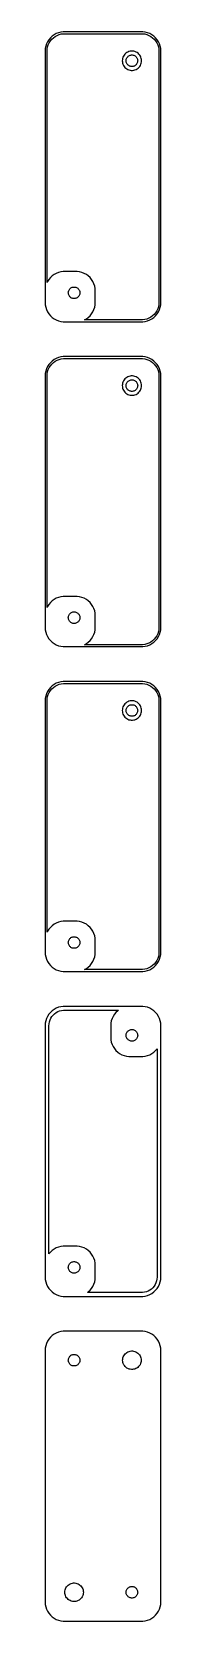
# Model space of a CAD drawing. Header units: metres. Extents: x -15 to 15, y 299 to 709.
import ezdxf

# ---------------------------------------------------------------- set-up
doc = ezdxf.new("R2010")
doc.units = ezdxf.units.M

msp = doc.modelspace()

# ---------------------------------------------------------------- linework, layer by layer
for p, q in [((-14.3815, 706.909), (-14.6489, 706.341)), ((-14.0451, 707.439), (-14.3815, 706.909)), ((-13.6448, 707.923), (-14.0451, 707.439)), ((-13.9434, 706.668), (-13.6406, 707.145)), ((-13.1871, 708.353), (-13.6448, 707.923)), ((-13.6406, 707.145), (-13.2803, 707.58)), ((-13.2803, 707.58), (-12.8684, 707.967)), ((-12.6791, 708.722), (-13.1871, 708.353)), ((-12.8684, 707.967), (-12.4112, 708.299)), ((-12.1289, 709.024), (-12.6791, 708.722)), ((-12.4112, 708.299), (-11.916, 708.572)), ((-11.5451, 709.255), (-12.1289, 709.024)), ((-11.916, 708.572), (-11.3906, 708.78)), ((-10.9369, 709.411), (-11.5451, 709.255)), ((-11.3906, 708.78), (-10.8432, 708.92)), ((-10.3139, 709.49), (-10.9369, 709.411)), ((-10.8432, 708.92), (-10.2825, 708.991)), ((10.3139, 709.49), (-10.3139, 709.49)), ((-10.2825, 708.991), (10.2825, 708.991)), ((10.2825, 708.991), (10.8432, 708.92)), ((10.9369, 709.411), (10.3139, 709.49)), ((10.8432, 708.92), (11.3906, 708.78)), ((11.5451, 709.255), (10.9369, 709.411)), ((11.3906, 708.78), (11.916, 708.572)), ((12.1289, 709.024), (11.5451, 709.255)), ((11.916, 708.572), (12.4112, 708.299)), ((12.6791, 708.722), (12.1289, 709.024)), ((12.4112, 708.299), (12.8684, 707.967)), ((13.1871, 708.353), (12.6791, 708.722)), ((12.8684, 707.967), (13.2803, 707.58)), ((13.6448, 707.923), (13.1871, 708.353)), ((13.2803, 707.58), (13.6406, 707.145)), ((13.6406, 707.145), (13.9434, 706.668)), ((14.0451, 707.439), (13.6448, 707.923)), ((14.3815, 706.909), (14.0451, 707.439)), ((14.6489, 706.341), (14.3815, 706.909)), ((-14.9606, 705.127), (-15, 704.5)), ((-15, 704.5), (-15, 639.5)), ((-14.8429, 705.743), (-14.9606, 705.127)), ((-14.6489, 706.341), (-14.8429, 705.743)), ((-14.5, 704.5), (-14.4645, 705.064)), ((-14.5, 644.657), (-14.5, 704.5)), ((-14.4645, 705.064), (-14.3586, 705.619)), ((-14.3586, 705.619), (-14.184, 706.157)), ((-14.184, 706.157), (-13.9434, 706.668)), ((5.17555, 702.92), (5.07854, 702.622)), ((5.30922, 703.204), (5.17555, 702.92)), ((5.47745, 703.469), (5.30922, 703.204)), ((5.67757, 703.711), (5.47745, 703.469)), ((5.90643, 703.926), (5.67757, 703.711)), ((6.16043, 704.111), (5.90643, 703.926)), ((6.43555, 704.262), (6.16043, 704.111)), ((6.18553, 702.723), (6.28647, 702.882)), ((6.28647, 702.882), (6.40654, 703.027)), ((6.40654, 703.027), (6.54385, 703.156)), ((6.72745, 704.378), (6.43555, 704.262)), ((6.54385, 703.156), (6.69626, 703.266)), ((6.69626, 703.266), (6.86133, 703.357)), ((7.03154, 704.456), (6.72745, 704.378)), ((6.86133, 703.357), (7.03647, 703.427)), ((7.34302, 704.495), (7.03154, 704.456)), ((7.03647, 703.427), (7.21892, 703.473)), ((7.21892, 703.473), (7.40581, 703.497)), ((7.65697, 704.495), (7.34302, 704.495)), ((7.40581, 703.497), (7.59418, 703.497)), ((7.59418, 703.497), (7.78107, 703.473)), ((7.96844, 704.456), (7.65697, 704.495)), ((7.78107, 703.473), (7.96352, 703.427)), ((7.96352, 703.427), (8.13866, 703.357)), ((8.27254, 704.378), (7.96844, 704.456)), ((8.13866, 703.357), (8.30373, 703.266)), ((8.56444, 704.262), (8.27254, 704.378)), ((8.30373, 703.266), (8.45613, 703.156)), ((8.45613, 703.156), (8.59344, 703.027)), ((8.83955, 704.111), (8.56444, 704.262)), ((8.59344, 703.027), (8.71352, 702.882)), ((8.71352, 702.882), (8.81445, 702.723)), ((9.09355, 703.926), (8.83955, 704.111)), ((9.32242, 703.711), (9.09355, 703.926)), ((9.52254, 703.469), (9.32242, 703.711)), ((9.69077, 703.204), (9.52254, 703.469)), ((9.82443, 702.92), (9.69077, 703.204)), ((9.92145, 702.622), (9.82443, 702.92)), ((13.9434, 706.668), (14.184, 706.157)), ((14.184, 706.157), (14.3586, 705.619)), ((14.3586, 705.619), (14.4645, 705.064)), ((14.4645, 705.064), (14.5, 704.5)), ((14.5, 704.5), (14.5, 639.5)), ((14.8429, 705.743), (14.6489, 706.341)), ((14.9606, 705.127), (14.8429, 705.743)), ((15, 704.5), (14.9606, 705.127)), ((15, 639.5), (15, 704.5)), ((5.0197, 702.313), (5, 702)), ((5, 702), (5.0197, 701.687)), ((5.07854, 702.622), (5.0197, 702.313)), ((5.0197, 701.687), (5.07854, 701.378)), ((5.07854, 701.378), (5.17555, 701.08)), ((5.17555, 701.08), (5.30922, 700.796)), ((5.30922, 700.796), (5.47745, 700.531)), ((5.47745, 700.531), (5.67757, 700.289)), ((5.67757, 700.289), (5.90643, 700.074)), ((5.90643, 700.074), (6.16043, 699.889)), ((6, 702), (6.01183, 702.188)), ((6.01183, 701.812), (6, 702)), ((6.01183, 702.188), (6.04712, 702.373)), ((6.04712, 701.627), (6.01183, 701.812)), ((6.04712, 702.373), (6.10533, 702.552)), ((6.10533, 701.448), (6.04712, 701.627)), ((6.10533, 702.552), (6.18553, 702.723)), ((6.18553, 701.277), (6.10533, 701.448)), ((6.16043, 699.889), (6.43555, 699.738)), ((6.28647, 701.118), (6.18553, 701.277)), ((6.40654, 700.973), (6.28647, 701.118)), ((6.54385, 700.844), (6.40654, 700.973)), ((6.43555, 699.738), (6.72745, 699.622)), ((6.69626, 700.734), (6.54385, 700.844)), ((6.86133, 700.643), (6.69626, 700.734)), ((6.72745, 699.622), (7.03154, 699.544)), ((7.03647, 700.573), (6.86133, 700.643)), ((7.03154, 699.544), (7.34302, 699.505)), ((7.21892, 700.527), (7.03647, 700.573)), ((7.40581, 700.503), (7.21892, 700.527)), ((7.34302, 699.505), (7.65697, 699.505)), ((7.59418, 700.503), (7.40581, 700.503)), ((7.78107, 700.527), (7.59418, 700.503)), ((7.65697, 699.505), (7.96844, 699.544)), ((7.96352, 700.573), (7.78107, 700.527)), ((8.13866, 700.643), (7.96352, 700.573)), ((7.96844, 699.544), (8.27254, 699.622)), ((8.30373, 700.734), (8.13866, 700.643)), ((8.27254, 699.622), (8.56444, 699.738)), ((8.45613, 700.844), (8.30373, 700.734)), ((8.59344, 700.973), (8.45613, 700.844)), ((8.56444, 699.738), (8.83955, 699.889)), ((8.71352, 701.118), (8.59344, 700.973)), ((8.81445, 701.277), (8.71352, 701.118)), ((8.81445, 702.723), (8.89465, 702.552)), ((8.89465, 701.448), (8.81445, 701.277)), ((8.83955, 699.889), (9.09355, 700.074)), ((8.89465, 702.552), (8.95287, 702.373)), ((8.95287, 701.627), (8.89465, 701.448)), ((8.95287, 702.373), (8.98816, 702.188)), ((8.98816, 701.812), (8.95287, 701.627)), ((8.98816, 702.188), (9, 702)), ((9, 702), (8.98816, 701.812)), ((9.09355, 700.074), (9.32242, 700.289)), ((9.32242, 700.289), (9.52254, 700.531)), ((9.52254, 700.531), (9.69077, 700.796)), ((9.69077, 700.796), (9.82443, 701.08)), ((9.82443, 701.08), (9.92145, 701.378)), ((9.98029, 702.313), (9.92145, 702.622)), ((9.92145, 701.378), (9.98029, 701.687)), ((10, 702), (9.98029, 702.313)), ((9.98029, 701.687), (10, 702)), ((-14.0451, 645.439), (-14.3815, 644.909)), ((-13.6448, 645.923), (-14.0451, 645.439)), ((-13.1871, 646.353), (-13.6448, 645.923)), ((-12.6791, 646.722), (-13.1871, 646.353)), ((-12.1289, 647.024), (-12.6791, 646.722)), ((-11.5451, 647.255), (-12.1289, 647.024)), ((-10.9369, 647.411), (-11.5451, 647.255)), ((-10.3139, 647.49), (-10.9369, 647.411)), ((-6.68604, 647.49), (-10.3139, 647.49)), ((-6.06308, 647.411), (-6.68604, 647.49)), ((-5.45491, 647.255), (-6.06308, 647.411)), ((-4.87109, 647.024), (-5.45491, 647.255)), ((-4.32086, 646.722), (-4.87109, 647.024)), ((-3.81287, 646.353), (-4.32086, 646.722)), ((-3.35515, 645.923), (-3.81287, 646.353)), ((-2.95491, 645.439), (-3.35515, 645.923)), ((-2.61845, 644.909), (-2.95491, 645.439)), ((-14.3815, 644.909), (-14.5, 644.657)), ((-9, 642), (-8.98816, 642.188)), ((-8.98816, 641.812), (-9, 642)), ((-8.98816, 642.188), (-8.95287, 642.373)), ((-8.95287, 641.627), (-8.98816, 641.812)), ((-8.95287, 642.373), (-8.89465, 642.552)), ((-8.89465, 641.448), (-8.95287, 641.627)), ((-8.89465, 642.552), (-8.81445, 642.723)), ((-8.81445, 641.277), (-8.89465, 641.448)), ((-8.81445, 642.723), (-8.71352, 642.882)), ((-8.71352, 641.118), (-8.81445, 641.277)), ((-8.71352, 642.882), (-8.59344, 643.027)), ((-8.59344, 643.027), (-8.45613, 643.156)), ((-8.45613, 643.156), (-8.30373, 643.266)), ((-8.30373, 643.266), (-8.13866, 643.357)), ((-8.13866, 643.357), (-7.96352, 643.427)), ((-7.96352, 643.427), (-7.78107, 643.473)), ((-7.78107, 643.473), (-7.59418, 643.497)), ((-7.59418, 643.497), (-7.40581, 643.497)), ((-7.40581, 643.497), (-7.21892, 643.473)), ((-7.21892, 643.473), (-7.03647, 643.427)), ((-7.03647, 643.427), (-6.86133, 643.357)), ((-6.86133, 643.357), (-6.69626, 643.266)), ((-6.69626, 643.266), (-6.54385, 643.156)), ((-6.54385, 643.156), (-6.40654, 643.027)), ((-6.40654, 643.027), (-6.28647, 642.882)), ((-6.28647, 642.882), (-6.18553, 642.723)), ((-6.18553, 641.277), (-6.28647, 641.118)), ((-6.18553, 642.723), (-6.10533, 642.552)), ((-6.10533, 641.448), (-6.18553, 641.277)), ((-6.10533, 642.552), (-6.04712, 642.373)), ((-6.04712, 641.627), (-6.10533, 641.448)), ((-6.04712, 642.373), (-6.01183, 642.188)), ((-6.01183, 641.812), (-6.04712, 641.627)), ((-6.01183, 642.188), (-6, 642)), ((-6, 642), (-6.01183, 641.812)), ((-2.3511, 644.341), (-2.61845, 644.909)), ((-2.15707, 643.743), (-2.3511, 644.341)), ((-2.03941, 643.127), (-2.15707, 643.743)), ((-2, 642.5), (-2.03941, 643.127)), ((-2, 639.5), (-2, 642.5)), ((-15, 639.5), (-14.9606, 638.873)), ((-14.9606, 638.873), (-14.8429, 638.257)), ((-14.8429, 638.257), (-14.6489, 637.659)), ((-14.6489, 637.659), (-14.3815, 637.091)), ((-14.3815, 637.091), (-14.0451, 636.561)), ((-8.59344, 640.973), (-8.71352, 641.118)), ((-8.45613, 640.844), (-8.59344, 640.973)), ((-8.30373, 640.734), (-8.45613, 640.844)), ((-8.13866, 640.643), (-8.30373, 640.734)), ((-7.96352, 640.573), (-8.13866, 640.643)), ((-7.78107, 640.527), (-7.96352, 640.573)), ((-7.59418, 640.503), (-7.78107, 640.527)), ((-7.40581, 640.503), (-7.59418, 640.503)), ((-7.21892, 640.527), (-7.40581, 640.503)), ((-7.03647, 640.573), (-7.21892, 640.527)), ((-6.86133, 640.643), (-7.03647, 640.573)), ((-6.69626, 640.734), (-6.86133, 640.643)), ((-6.54385, 640.844), (-6.69626, 640.734)), ((-6.40654, 640.973), (-6.54385, 640.844)), ((-6.28647, 641.118), (-6.40654, 640.973)), ((-2.95491, 636.561), (-2.61845, 637.091)), ((-2.61845, 637.091), (-2.3511, 637.659)), ((-2.3511, 637.659), (-2.15707, 638.257)), ((-2.15707, 638.257), (-2.03941, 638.873)), ((-2.03941, 638.873), (-2, 639.5)), ((13.9434, 637.332), (13.6406, 636.855)), ((14.184, 637.843), (13.9434, 637.332)), ((14.0451, 636.561), (14.3815, 637.091)), ((14.3586, 638.381), (14.184, 637.843)), ((14.4645, 638.936), (14.3586, 638.381)), ((14.3815, 637.091), (14.6489, 637.659)), ((14.5, 639.5), (14.4645, 638.936)), ((14.6489, 637.659), (14.8429, 638.257)), ((14.8429, 638.257), (14.9606, 638.873)), ((14.9606, 638.873), (15, 639.5)), ((-14.0451, 636.561), (-13.6448, 636.077)), ((-13.6448, 636.077), (-13.1871, 635.647)), ((-13.1871, 635.647), (-12.6791, 635.278)), ((-12.6791, 635.278), (-12.1289, 634.976)), ((-12.1289, 634.976), (-11.5451, 634.745)), ((-11.5451, 634.745), (-10.9369, 634.589)), ((-10.9369, 634.589), (-10.3139, 634.51)), ((-10.3139, 634.51), (10.3139, 634.51)), ((-4.81104, 635.009), (-4.32086, 635.278)), ((10.2825, 635.009), (-4.81104, 635.009)), ((-4.32086, 635.278), (-3.81287, 635.647)), ((-3.81287, 635.647), (-3.35515, 636.077)), ((-3.35515, 636.077), (-2.95491, 636.561)), ((10.8432, 635.08), (10.2825, 635.009)), ((10.3139, 634.51), (10.9369, 634.589)), ((11.3906, 635.22), (10.8432, 635.08)), ((10.9369, 634.589), (11.5451, 634.745)), ((11.916, 635.428), (11.3906, 635.22)), ((11.5451, 634.745), (12.1289, 634.976)), ((12.4112, 635.701), (11.916, 635.428)), ((12.1289, 634.976), (12.6791, 635.278)), ((12.8684, 636.033), (12.4112, 635.701)), ((12.6791, 635.278), (13.1871, 635.647)), ((13.2803, 636.42), (12.8684, 636.033)), ((13.1871, 635.647), (13.6448, 636.077)), ((13.6406, 636.855), (13.2803, 636.42)), ((13.6448, 636.077), (14.0451, 636.561)), ((-12.6791, 624.722), (-13.1871, 624.353)), ((-12.1289, 625.024), (-12.6791, 624.722)), ((-11.5451, 625.255), (-12.1289, 625.024)), ((-11.916, 624.572), (-11.3906, 624.78)), ((-10.9369, 625.411), (-11.5451, 625.255)), ((-11.3906, 624.78), (-10.8432, 624.92)), ((-10.3139, 625.49), (-10.9369, 625.411)), ((-10.8432, 624.92), (-10.2825, 624.991)), ((10.3139, 625.49), (-10.3139, 625.49)), ((-10.2825, 624.991), (10.2825, 624.991)), ((10.2825, 624.991), (10.8432, 624.92)), ((10.9369, 625.411), (10.3139, 625.49)), ((10.8432, 624.92), (11.3906, 624.78)), ((11.5451, 625.255), (10.9369, 625.411)), ((11.3906, 624.78), (11.916, 624.572)), ((12.1289, 625.024), (11.5451, 625.255)), ((12.6791, 624.722), (12.1289, 625.024)), ((13.1871, 624.353), (12.6791, 624.722)), ((-14.9606, 621.127), (-15, 620.5)), ((-14.8429, 621.743), (-14.9606, 621.127)), ((-14.6489, 622.341), (-14.8429, 621.743)), ((-14.3815, 622.909), (-14.6489, 622.341)), ((-14.5, 620.5), (-14.4645, 621.064)), ((-14.4645, 621.064), (-14.3586, 621.619)), ((-14.0451, 623.439), (-14.3815, 622.909)), ((-14.3586, 621.619), (-14.184, 622.157)), ((-14.184, 622.157), (-13.9434, 622.668)), ((-13.6448, 623.923), (-14.0451, 623.439)), ((-13.9434, 622.668), (-13.6406, 623.145)), ((-13.1871, 624.353), (-13.6448, 623.923)), ((-13.6406, 623.145), (-13.2803, 623.58)), ((-13.2803, 623.58), (-12.8684, 623.967)), ((-12.8684, 623.967), (-12.4112, 624.299)), ((-12.4112, 624.299), (-11.916, 624.572)), ((11.916, 624.572), (12.4112, 624.299)), ((12.4112, 624.299), (12.8684, 623.967)), ((12.8684, 623.967), (13.2803, 623.58)), ((13.6448, 623.923), (13.1871, 624.353)), ((13.2803, 623.58), (13.6406, 623.145)), ((13.6406, 623.145), (13.9434, 622.668)), ((14.0451, 623.439), (13.6448, 623.923)), ((13.9434, 622.668), (14.184, 622.157)), ((14.3815, 622.909), (14.0451, 623.439)), ((14.184, 622.157), (14.3586, 621.619)), ((14.3586, 621.619), (14.4645, 621.064)), ((14.6489, 622.341), (14.3815, 622.909)), ((14.4645, 621.064), (14.5, 620.5)), ((14.8429, 621.743), (14.6489, 622.341)), ((14.9606, 621.127), (14.8429, 621.743)), ((15, 620.5), (14.9606, 621.127)), ((-15, 620.5), (-15, 555.5)), ((-14.5, 560.657), (-14.5, 620.5)), ((5.0197, 618.313), (5, 618)), ((5, 618), (5.0197, 617.687)), ((5.07854, 618.622), (5.0197, 618.313)), ((5.0197, 617.687), (5.07854, 617.378)), ((5.17555, 618.92), (5.07854, 618.622)), ((5.07854, 617.378), (5.17555, 617.08)), ((5.30922, 619.204), (5.17555, 618.92)), ((5.17555, 617.08), (5.30922, 616.796)), ((5.47745, 619.469), (5.30922, 619.204)), ((5.30922, 616.796), (5.47745, 616.531)), ((5.67757, 619.711), (5.47745, 619.469)), ((5.47745, 616.531), (5.67757, 616.289)), ((5.90643, 619.926), (5.67757, 619.711)), ((6.16043, 620.111), (5.90643, 619.926)), ((6, 618), (6.01183, 618.188)), ((6.01183, 617.812), (6, 618)), ((6.01183, 618.188), (6.04712, 618.373)), ((6.04712, 617.627), (6.01183, 617.812)), ((6.04712, 618.373), (6.10533, 618.552)), ((6.10533, 617.448), (6.04712, 617.627)), ((6.10533, 618.552), (6.18553, 618.723)), ((6.18553, 617.277), (6.10533, 617.448)), ((6.43555, 620.262), (6.16043, 620.111)), ((6.18553, 618.723), (6.28647, 618.882)), ((6.28647, 617.118), (6.18553, 617.277)), ((6.28647, 618.882), (6.40654, 619.027)), ((6.40654, 616.973), (6.28647, 617.118)), ((6.40654, 619.027), (6.54385, 619.156)), ((6.54385, 616.844), (6.40654, 616.973)), ((6.72745, 620.378), (6.43555, 620.262)), ((6.54385, 619.156), (6.69626, 619.266)), ((6.69626, 616.734), (6.54385, 616.844)), ((6.69626, 619.266), (6.86133, 619.357)), ((6.86133, 616.643), (6.69626, 616.734)), ((7.03154, 620.456), (6.72745, 620.378)), ((6.86133, 619.357), (7.03647, 619.427)), ((7.03647, 616.573), (6.86133, 616.643)), ((7.34302, 620.495), (7.03154, 620.456)), ((7.03647, 619.427), (7.21892, 619.473)), ((7.21892, 616.527), (7.03647, 616.573)), ((7.21892, 619.473), (7.40581, 619.497)), ((7.40581, 616.503), (7.21892, 616.527)), ((7.65697, 620.495), (7.34302, 620.495)), ((7.40581, 619.497), (7.59418, 619.497)), ((7.59418, 616.503), (7.40581, 616.503)), ((7.59418, 619.497), (7.78107, 619.473)), ((7.78107, 616.527), (7.59418, 616.503)), ((7.96844, 620.456), (7.65697, 620.495)), ((7.78107, 619.473), (7.96352, 619.427)), ((7.96352, 616.573), (7.78107, 616.527)), ((7.96352, 619.427), (8.13866, 619.357)), ((8.13866, 616.643), (7.96352, 616.573)), ((8.27254, 620.378), (7.96844, 620.456)), ((8.13866, 619.357), (8.30373, 619.266)), ((8.30373, 616.734), (8.13866, 616.643)), ((8.56444, 620.262), (8.27254, 620.378)), ((8.30373, 619.266), (8.45613, 619.156)), ((8.45613, 616.844), (8.30373, 616.734)), ((8.45613, 619.156), (8.59344, 619.027)), ((8.59344, 616.973), (8.45613, 616.844)), ((8.83955, 620.111), (8.56444, 620.262)), ((8.59344, 619.027), (8.71352, 618.882)), ((8.71352, 617.118), (8.59344, 616.973)), ((8.71352, 618.882), (8.81445, 618.723)), ((8.81445, 617.277), (8.71352, 617.118)), ((8.81445, 618.723), (8.89465, 618.552)), ((8.89465, 617.448), (8.81445, 617.277)), ((9.09355, 619.926), (8.83955, 620.111)), ((8.89465, 618.552), (8.95287, 618.373)), ((8.95287, 617.627), (8.89465, 617.448)), ((8.95287, 618.373), (8.98816, 618.188)), ((8.98816, 617.812), (8.95287, 617.627)), ((8.98816, 618.188), (9, 618)), ((9, 618), (8.98816, 617.812)), ((9.32242, 619.711), (9.09355, 619.926)), ((9.52254, 619.469), (9.32242, 619.711)), ((9.32242, 616.289), (9.52254, 616.531)), ((9.69077, 619.204), (9.52254, 619.469)), ((9.52254, 616.531), (9.69077, 616.796)), ((9.82443, 618.92), (9.69077, 619.204)), ((9.69077, 616.796), (9.82443, 617.08)), ((9.92145, 618.622), (9.82443, 618.92)), ((9.82443, 617.08), (9.92145, 617.378)), ((9.98029, 618.313), (9.92145, 618.622)), ((9.92145, 617.378), (9.98029, 617.687)), ((10, 618), (9.98029, 618.313)), ((9.98029, 617.687), (10, 618)), ((14.5, 620.5), (14.5, 555.5)), ((15, 555.5), (15, 620.5)), ((5.67757, 616.289), (5.90643, 616.074)), ((5.90643, 616.074), (6.16043, 615.889)), ((6.16043, 615.889), (6.43555, 615.738)), ((6.43555, 615.738), (6.72745, 615.622)), ((6.72745, 615.622), (7.03154, 615.544)), ((7.03154, 615.544), (7.34302, 615.505)), ((7.34302, 615.505), (7.65697, 615.505)), ((7.65697, 615.505), (7.96844, 615.544)), ((7.96844, 615.544), (8.27254, 615.622)), ((8.27254, 615.622), (8.56444, 615.738)), ((8.56444, 615.738), (8.83955, 615.889)), ((8.83955, 615.889), (9.09355, 616.074)), ((9.09355, 616.074), (9.32242, 616.289)), ((-11.5451, 563.255), (-12.1289, 563.024)), ((-10.9369, 563.411), (-11.5451, 563.255)), ((-10.3139, 563.49), (-10.9369, 563.411)), ((-6.68604, 563.49), (-10.3139, 563.49)), ((-6.06308, 563.411), (-6.68604, 563.49)), ((-5.45491, 563.255), (-6.06308, 563.411)), ((-4.87109, 563.024), (-5.45491, 563.255)), ((-14.3815, 560.909), (-14.5, 560.657)), ((-14.0451, 561.439), (-14.3815, 560.909)), ((-13.6448, 561.923), (-14.0451, 561.439)), ((-13.1871, 562.353), (-13.6448, 561.923)), ((-12.6791, 562.722), (-13.1871, 562.353)), ((-12.1289, 563.024), (-12.6791, 562.722)), ((-8.71352, 558.882), (-8.59344, 559.027)), ((-8.59344, 559.027), (-8.45613, 559.156)), ((-8.45613, 559.156), (-8.30373, 559.266)), ((-8.30373, 559.266), (-8.13866, 559.357)), ((-8.13866, 559.357), (-7.96352, 559.427)), ((-7.96352, 559.427), (-7.78107, 559.473)), ((-7.78107, 559.473), (-7.59418, 559.497)), ((-7.59418, 559.497), (-7.40581, 559.497)), ((-7.40581, 559.497), (-7.21892, 559.473)), ((-7.21892, 559.473), (-7.03647, 559.427)), ((-7.03647, 559.427), (-6.86133, 559.357)), ((-6.86133, 559.357), (-6.69626, 559.266)), ((-6.69626, 559.266), (-6.54385, 559.156)), ((-6.54385, 559.156), (-6.40654, 559.027)), ((-6.40654, 559.027), (-6.28647, 558.882)), ((-4.32086, 562.722), (-4.87109, 563.024)), ((-3.81287, 562.353), (-4.32086, 562.722)), ((-3.35515, 561.923), (-3.81287, 562.353)), ((-2.95491, 561.439), (-3.35515, 561.923)), ((-2.61845, 560.909), (-2.95491, 561.439)), ((-2.3511, 560.341), (-2.61845, 560.909)), ((-2.15707, 559.743), (-2.3511, 560.341)), ((-2.03941, 559.127), (-2.15707, 559.743)), ((-2, 558.5), (-2.03941, 559.127)), ((-15, 555.5), (-14.9606, 554.873)), ((-14.9606, 554.873), (-14.8429, 554.257)), ((-9, 558), (-8.98816, 558.188)), ((-8.98816, 557.812), (-9, 558)), ((-8.98816, 558.188), (-8.95287, 558.373)), ((-8.95287, 557.627), (-8.98816, 557.812)), ((-8.95287, 558.373), (-8.89465, 558.552)), ((-8.89465, 557.448), (-8.95287, 557.627)), ((-8.89465, 558.552), (-8.81445, 558.723)), ((-8.81445, 557.277), (-8.89465, 557.448)), ((-8.81445, 558.723), (-8.71352, 558.882)), ((-8.71352, 557.118), (-8.81445, 557.277)), ((-8.59344, 556.973), (-8.71352, 557.118)), ((-8.45613, 556.844), (-8.59344, 556.973)), ((-8.30373, 556.734), (-8.45613, 556.844)), ((-8.13866, 556.643), (-8.30373, 556.734)), ((-7.96352, 556.573), (-8.13866, 556.643)), ((-7.78107, 556.527), (-7.96352, 556.573)), ((-7.59418, 556.503), (-7.78107, 556.527)), ((-7.40581, 556.503), (-7.59418, 556.503)), ((-7.21892, 556.527), (-7.40581, 556.503)), ((-7.03647, 556.573), (-7.21892, 556.527)), ((-6.86133, 556.643), (-7.03647, 556.573)), ((-6.69626, 556.734), (-6.86133, 556.643)), ((-6.54385, 556.844), (-6.69626, 556.734)), ((-6.40654, 556.973), (-6.54385, 556.844)), ((-6.28647, 557.118), (-6.40654, 556.973)), ((-6.28647, 558.882), (-6.18553, 558.723)), ((-6.18553, 557.277), (-6.28647, 557.118)), ((-6.18553, 558.723), (-6.10533, 558.552)), ((-6.10533, 557.448), (-6.18553, 557.277)), ((-6.10533, 558.552), (-6.04712, 558.373)), ((-6.04712, 557.627), (-6.10533, 557.448)), ((-6.04712, 558.373), (-6.01183, 558.188)), ((-6.01183, 557.812), (-6.04712, 557.627)), ((-6.01183, 558.188), (-6, 558)), ((-6, 558), (-6.01183, 557.812)), ((-2.15707, 554.257), (-2.03941, 554.873)), ((-2.03941, 554.873), (-2, 555.5)), ((-2, 555.5), (-2, 558.5)), ((14.4645, 554.936), (14.3586, 554.381)), ((14.5, 555.5), (14.4645, 554.936)), ((14.8429, 554.257), (14.9606, 554.873)), ((14.9606, 554.873), (15, 555.5)), ((-14.8429, 554.257), (-14.6489, 553.659)), ((-14.6489, 553.659), (-14.3815, 553.091)), ((-14.3815, 553.091), (-14.0451, 552.561)), ((-14.0451, 552.561), (-13.6448, 552.077)), ((-13.6448, 552.077), (-13.1871, 551.647)), ((-13.1871, 551.647), (-12.6791, 551.278)), ((-12.6791, 551.278), (-12.1289, 550.976)), ((-12.1289, 550.976), (-11.5451, 550.745)), ((-11.5451, 550.745), (-10.9369, 550.589)), ((-4.81104, 551.009), (-4.32086, 551.278)), ((10.2825, 551.009), (-4.81104, 551.009)), ((-4.32086, 551.278), (-3.81287, 551.647)), ((-3.81287, 551.647), (-3.35515, 552.077)), ((-3.35515, 552.077), (-2.95491, 552.561)), ((-2.95491, 552.561), (-2.61845, 553.091)), ((-2.61845, 553.091), (-2.3511, 553.659)), ((-2.3511, 553.659), (-2.15707, 554.257)), ((10.8432, 551.08), (10.2825, 551.009)), ((11.3906, 551.22), (10.8432, 551.08)), ((10.9369, 550.589), (11.5451, 550.745)), ((11.916, 551.428), (11.3906, 551.22)), ((11.5451, 550.745), (12.1289, 550.976)), ((12.4112, 551.701), (11.916, 551.428)), ((12.1289, 550.976), (12.6791, 551.278)), ((12.8684, 552.033), (12.4112, 551.701)), ((12.6791, 551.278), (13.1871, 551.647)), ((13.2803, 552.42), (12.8684, 552.033)), ((13.1871, 551.647), (13.6448, 552.077)), ((13.6406, 552.855), (13.2803, 552.42)), ((13.9434, 553.332), (13.6406, 552.855)), ((13.6448, 552.077), (14.0451, 552.561)), ((14.184, 553.843), (13.9434, 553.332)), ((14.0451, 552.561), (14.3815, 553.091)), ((14.3586, 554.381), (14.184, 553.843)), ((14.3815, 553.091), (14.6489, 553.659)), ((14.6489, 553.659), (14.8429, 554.257)), ((-10.9369, 550.589), (-10.3139, 550.51)), ((-10.3139, 550.51), (10.3139, 550.51)), ((10.3139, 550.51), (10.9369, 550.589)), ((-14.3815, 538.909), (-14.6489, 538.341)), ((-14.0451, 539.439), (-14.3815, 538.909)), ((-14.184, 538.157), (-13.9434, 538.668)), ((-13.6448, 539.923), (-14.0451, 539.439)), ((-13.9434, 538.668), (-13.6406, 539.145)), ((-13.1871, 540.353), (-13.6448, 539.923)), ((-13.6406, 539.145), (-13.2803, 539.58)), ((-13.2803, 539.58), (-12.8684, 539.967)), ((-12.6791, 540.722), (-13.1871, 540.353)), ((-12.8684, 539.967), (-12.4112, 540.299)), ((-12.1289, 541.024), (-12.6791, 540.722)), ((-12.4112, 540.299), (-11.916, 540.572)), ((-11.5451, 541.255), (-12.1289, 541.024)), ((-11.916, 540.572), (-11.3906, 540.78)), ((-10.9369, 541.411), (-11.5451, 541.255)), ((-11.3906, 540.78), (-10.8432, 540.92)), ((-10.3139, 541.49), (-10.9369, 541.411)), ((-10.8432, 540.92), (-10.2825, 540.991)), ((10.3139, 541.49), (-10.3139, 541.49)), ((-10.2825, 540.991), (10.2825, 540.991)), ((10.2825, 540.991), (10.8432, 540.92)), ((10.9369, 541.411), (10.3139, 541.49)), ((10.8432, 540.92), (11.3906, 540.78)), ((11.5451, 541.255), (10.9369, 541.411)), ((11.3906, 540.78), (11.916, 540.572)), ((12.1289, 541.024), (11.5451, 541.255)), ((11.916, 540.572), (12.4112, 540.299)), ((12.6791, 540.722), (12.1289, 541.024)), ((12.4112, 540.299), (12.8684, 539.967)), ((13.1871, 540.353), (12.6791, 540.722)), ((12.8684, 539.967), (13.2803, 539.58)), ((13.6448, 539.923), (13.1871, 540.353)), ((13.2803, 539.58), (13.6406, 539.145)), ((13.6406, 539.145), (13.9434, 538.668)), ((14.0451, 539.439), (13.6448, 539.923)), ((13.9434, 538.668), (14.184, 538.157)), ((14.3815, 538.909), (14.0451, 539.439)), ((14.6489, 538.341), (14.3815, 538.909)), ((-14.9606, 537.127), (-15, 536.5)), ((-15, 536.5), (-15, 471.5)), ((-14.8429, 537.743), (-14.9606, 537.127)), ((-14.6489, 538.341), (-14.8429, 537.743)), ((-14.5, 536.5), (-14.4645, 537.064)), ((-14.5, 476.657), (-14.5, 536.5)), ((-14.4645, 537.064), (-14.3586, 537.619)), ((-14.3586, 537.619), (-14.184, 538.157)), ((5.0197, 534.313), (5, 534)), ((5.07854, 534.622), (5.0197, 534.313)), ((5.17555, 534.92), (5.07854, 534.622)), ((5.30922, 535.204), (5.17555, 534.92)), ((5.47745, 535.469), (5.30922, 535.204)), ((5.67757, 535.711), (5.47745, 535.469)), ((5.90643, 535.926), (5.67757, 535.711)), ((6.16043, 536.111), (5.90643, 535.926)), ((6.01183, 534.188), (6.04712, 534.373)), ((6.04712, 534.373), (6.10533, 534.552)), ((6.10533, 534.552), (6.18553, 534.723)), ((6.43555, 536.262), (6.16043, 536.111)), ((6.18553, 534.723), (6.28647, 534.882)), ((6.28647, 534.882), (6.40654, 535.027)), ((6.40654, 535.027), (6.54385, 535.156)), ((6.72745, 536.378), (6.43555, 536.262)), ((6.54385, 535.156), (6.69626, 535.266)), ((6.69626, 535.266), (6.86133, 535.357)), ((7.03154, 536.456), (6.72745, 536.378)), ((6.86133, 535.357), (7.03647, 535.427)), ((7.34302, 536.495), (7.03154, 536.456)), ((7.03647, 535.427), (7.21892, 535.473)), ((7.21892, 535.473), (7.40581, 535.497)), ((7.65697, 536.495), (7.34302, 536.495)), ((7.40581, 535.497), (7.59418, 535.497)), ((7.59418, 535.497), (7.78107, 535.473)), ((7.96844, 536.456), (7.65697, 536.495)), ((7.78107, 535.473), (7.96352, 535.427)), ((7.96352, 535.427), (8.13866, 535.357)), ((8.27254, 536.378), (7.96844, 536.456)), ((8.13866, 535.357), (8.30373, 535.266)), ((8.56444, 536.262), (8.27254, 536.378)), ((8.30373, 535.266), (8.45613, 535.156)), ((8.45613, 535.156), (8.59344, 535.027)), ((8.83955, 536.111), (8.56444, 536.262)), ((8.59344, 535.027), (8.71352, 534.882)), ((8.71352, 534.882), (8.81445, 534.723)), ((8.81445, 534.723), (8.89465, 534.552)), ((9.09355, 535.926), (8.83955, 536.111)), ((8.89465, 534.552), (8.95287, 534.373)), ((8.95287, 534.373), (8.98816, 534.188)), ((9.32242, 535.711), (9.09355, 535.926)), ((9.52254, 535.469), (9.32242, 535.711)), ((9.69077, 535.204), (9.52254, 535.469)), ((9.82443, 534.92), (9.69077, 535.204)), ((9.92145, 534.622), (9.82443, 534.92)), ((9.98029, 534.313), (9.92145, 534.622)), ((10, 534), (9.98029, 534.313)), ((14.184, 538.157), (14.3586, 537.619)), ((14.3586, 537.619), (14.4645, 537.064)), ((14.4645, 537.064), (14.5, 536.5)), ((14.5, 536.5), (14.5, 471.5)), ((14.8429, 537.743), (14.6489, 538.341)), ((14.9606, 537.127), (14.8429, 537.743)), ((15, 536.5), (14.9606, 537.127)), ((15, 471.5), (15, 536.5)), ((5, 534), (5.0197, 533.687)), ((5.0197, 533.687), (5.07854, 533.378)), ((5.07854, 533.378), (5.17555, 533.08)), ((5.17555, 533.08), (5.30922, 532.796)), ((5.30922, 532.796), (5.47745, 532.531)), ((5.47745, 532.531), (5.67757, 532.289)), ((5.67757, 532.289), (5.90643, 532.074)), ((5.90643, 532.074), (6.16043, 531.889)), ((6, 534), (6.01183, 534.188)), ((6.01183, 533.812), (6, 534)), ((6.04712, 533.627), (6.01183, 533.812)), ((6.10533, 533.448), (6.04712, 533.627)), ((6.18553, 533.277), (6.10533, 533.448)), ((6.16043, 531.889), (6.43555, 531.738)), ((6.28647, 533.118), (6.18553, 533.277)), ((6.40654, 532.973), (6.28647, 533.118)), ((6.54385, 532.844), (6.40654, 532.973)), ((6.43555, 531.738), (6.72745, 531.622)), ((6.69626, 532.734), (6.54385, 532.844)), ((6.86133, 532.643), (6.69626, 532.734)), ((6.72745, 531.622), (7.03154, 531.544)), ((7.03647, 532.573), (6.86133, 532.643)), ((7.03154, 531.544), (7.34302, 531.505)), ((7.21892, 532.527), (7.03647, 532.573)), ((7.40581, 532.503), (7.21892, 532.527)), ((7.34302, 531.505), (7.65697, 531.505)), ((7.59418, 532.503), (7.40581, 532.503)), ((7.78107, 532.527), (7.59418, 532.503)), ((7.65697, 531.505), (7.96844, 531.544)), ((7.96352, 532.573), (7.78107, 532.527)), ((8.13866, 532.643), (7.96352, 532.573)), ((7.96844, 531.544), (8.27254, 531.622)), ((8.30373, 532.734), (8.13866, 532.643)), ((8.27254, 531.622), (8.56444, 531.738)), ((8.45613, 532.844), (8.30373, 532.734)), ((8.59344, 532.973), (8.45613, 532.844)), ((8.56444, 531.738), (8.83955, 531.889)), ((8.71352, 533.118), (8.59344, 532.973)), ((8.81445, 533.277), (8.71352, 533.118)), ((8.89465, 533.448), (8.81445, 533.277)), ((8.83955, 531.889), (9.09355, 532.074)), ((8.95287, 533.627), (8.89465, 533.448)), ((8.98816, 533.812), (8.95287, 533.627)), ((8.98816, 534.188), (9, 534)), ((9, 534), (8.98816, 533.812)), ((9.09355, 532.074), (9.32242, 532.289)), ((9.32242, 532.289), (9.52254, 532.531)), ((9.52254, 532.531), (9.69077, 532.796)), ((9.69077, 532.796), (9.82443, 533.08)), ((9.82443, 533.08), (9.92145, 533.378)), ((9.92145, 533.378), (9.98029, 533.687)), ((9.98029, 533.687), (10, 534)), ((-14.3815, 476.909), (-14.5, 476.657)), ((-14.0451, 477.439), (-14.3815, 476.909)), ((-13.6448, 477.923), (-14.0451, 477.439)), ((-13.1871, 478.353), (-13.6448, 477.923)), ((-12.6791, 478.722), (-13.1871, 478.353)), ((-12.1289, 479.024), (-12.6791, 478.722)), ((-11.5451, 479.255), (-12.1289, 479.024)), ((-10.9369, 479.411), (-11.5451, 479.255)), ((-10.3139, 479.49), (-10.9369, 479.411)), ((-6.68604, 479.49), (-10.3139, 479.49)), ((-6.06308, 479.411), (-6.68604, 479.49)), ((-5.45491, 479.255), (-6.06308, 479.411)), ((-4.87109, 479.024), (-5.45491, 479.255)), ((-4.32086, 478.722), (-4.87109, 479.024)), ((-3.81287, 478.353), (-4.32086, 478.722)), ((-3.35515, 477.923), (-3.81287, 478.353)), ((-2.95491, 477.439), (-3.35515, 477.923)), ((-2.61845, 476.909), (-2.95491, 477.439)), ((-2.3511, 476.341), (-2.61845, 476.909)), ((-9, 474), (-8.98816, 474.188)), ((-8.98816, 473.812), (-9, 474)), ((-8.98816, 474.188), (-8.95287, 474.373)), ((-8.95287, 473.627), (-8.98816, 473.812)), ((-8.95287, 474.373), (-8.89465, 474.552)), ((-8.89465, 473.448), (-8.95287, 473.627)), ((-8.89465, 474.552), (-8.81445, 474.723)), ((-8.81445, 473.277), (-8.89465, 473.448)), ((-8.81445, 474.723), (-8.71352, 474.882)), ((-8.71352, 473.118), (-8.81445, 473.277)), ((-8.71352, 474.882), (-8.59344, 475.027)), ((-8.59344, 472.973), (-8.71352, 473.118)), ((-8.59344, 475.027), (-8.45613, 475.156)), ((-8.45613, 472.844), (-8.59344, 472.973)), ((-8.45613, 475.156), (-8.30373, 475.266)), ((-8.30373, 472.734), (-8.45613, 472.844)), ((-8.30373, 475.266), (-8.13866, 475.357)), ((-8.13866, 472.643), (-8.30373, 472.734)), ((-8.13866, 475.357), (-7.96352, 475.427)), ((-7.96352, 472.573), (-8.13866, 472.643)), ((-7.96352, 475.427), (-7.78107, 475.473)), ((-7.78107, 475.473), (-7.59418, 475.497)), ((-7.59418, 475.497), (-7.40581, 475.497)), ((-7.40581, 475.497), (-7.21892, 475.473)), ((-7.21892, 475.473), (-7.03647, 475.427)), ((-7.03647, 475.427), (-6.86133, 475.357)), ((-6.86133, 472.643), (-7.03647, 472.573)), ((-6.86133, 475.357), (-6.69626, 475.266)), ((-6.69626, 472.734), (-6.86133, 472.643)), ((-6.69626, 475.266), (-6.54385, 475.156)), ((-6.54385, 472.844), (-6.69626, 472.734)), ((-6.54385, 475.156), (-6.40654, 475.027)), ((-6.40654, 472.973), (-6.54385, 472.844)), ((-6.40654, 475.027), (-6.28647, 474.882)), ((-6.28647, 473.118), (-6.40654, 472.973)), ((-6.28647, 474.882), (-6.18553, 474.723)), ((-6.18553, 473.277), (-6.28647, 473.118)), ((-6.18553, 474.723), (-6.10533, 474.552)), ((-6.10533, 473.448), (-6.18553, 473.277)), ((-6.10533, 474.552), (-6.04712, 474.373)), ((-6.04712, 473.627), (-6.10533, 473.448)), ((-6.04712, 474.373), (-6.01183, 474.188)), ((-6.01183, 473.812), (-6.04712, 473.627)), ((-6.01183, 474.188), (-6, 474)), ((-6, 474), (-6.01183, 473.812)), ((-2.15707, 475.743), (-2.3511, 476.341)), ((-2.03941, 475.127), (-2.15707, 475.743)), ((-2, 474.5), (-2.03941, 475.127)), ((-2, 471.5), (-2, 474.5)), ((-15, 471.5), (-14.9606, 470.873)), ((-14.9606, 470.873), (-14.8429, 470.257)), ((-14.8429, 470.257), (-14.6489, 469.659)), ((-14.6489, 469.659), (-14.3815, 469.091)), ((-14.3815, 469.091), (-14.0451, 468.561)), ((-14.0451, 468.561), (-13.6448, 468.077)), ((-7.78107, 472.527), (-7.96352, 472.573)), ((-7.59418, 472.503), (-7.78107, 472.527)), ((-7.40581, 472.503), (-7.59418, 472.503)), ((-7.21892, 472.527), (-7.40581, 472.503)), ((-7.03647, 472.573), (-7.21892, 472.527)), ((-3.35515, 468.077), (-2.95491, 468.561)), ((-2.95491, 468.561), (-2.61845, 469.091)), ((-2.61845, 469.091), (-2.3511, 469.659)), ((-2.3511, 469.659), (-2.15707, 470.257)), ((-2.15707, 470.257), (-2.03941, 470.873)), ((-2.03941, 470.873), (-2, 471.5)), ((13.6406, 468.855), (13.2803, 468.42)), ((13.9434, 469.332), (13.6406, 468.855)), ((13.6448, 468.077), (14.0451, 468.561)), ((14.184, 469.843), (13.9434, 469.332)), ((14.0451, 468.561), (14.3815, 469.091)), ((14.3586, 470.381), (14.184, 469.843)), ((14.4645, 470.936), (14.3586, 470.381)), ((14.3815, 469.091), (14.6489, 469.659)), ((14.5, 471.5), (14.4645, 470.936)), ((14.6489, 469.659), (14.8429, 470.257)), ((14.8429, 470.257), (14.9606, 470.873)), ((14.9606, 470.873), (15, 471.5)), ((-13.6448, 468.077), (-13.1871, 467.647)), ((-13.1871, 467.647), (-12.6791, 467.278)), ((-12.6791, 467.278), (-12.1289, 466.976)), ((-12.1289, 466.976), (-11.5451, 466.745)), ((-11.5451, 466.745), (-10.9369, 466.589)), ((-10.9369, 466.589), (-10.3139, 466.51)), ((-10.3139, 466.51), (10.3139, 466.51)), ((-4.81104, 467.009), (-4.32086, 467.278)), ((10.2825, 467.009), (-4.81104, 467.009)), ((-4.32086, 467.278), (-3.81287, 467.647)), ((-3.81287, 467.647), (-3.35515, 468.077)), ((10.8432, 467.08), (10.2825, 467.009)), ((10.3139, 466.51), (10.9369, 466.589)), ((11.3906, 467.22), (10.8432, 467.08)), ((10.9369, 466.589), (11.5451, 466.745)), ((11.916, 467.428), (11.3906, 467.22)), ((11.5451, 466.745), (12.1289, 466.976)), ((12.4112, 467.701), (11.916, 467.428)), ((12.1289, 466.976), (12.6791, 467.278)), ((12.8684, 468.033), (12.4112, 467.701)), ((12.6791, 467.278), (13.1871, 467.647)), ((13.2803, 468.42), (12.8684, 468.033)), ((13.1871, 467.647), (13.6448, 468.077)), ((-13.1871, 456.353), (-13.6448, 455.923)), ((-12.6791, 456.722), (-13.1871, 456.353)), ((-12.1289, 457.024), (-12.6791, 456.722)), ((-11.5451, 457.255), (-12.1289, 457.024)), ((-11.7126, 456.14), (-11.243, 456.326)), ((-10.9369, 457.411), (-11.5451, 457.255)), ((-11.243, 456.326), (-10.7537, 456.451)), ((-10.3139, 457.49), (-10.9369, 457.411)), ((-10.7537, 456.451), (-10.2526, 456.514)), ((10.3139, 457.49), (-10.3139, 457.49)), ((-10.2526, 456.514), (4.03568, 456.514)), ((3.81287, 456.353), (3.35515, 455.923)), ((4.03568, 456.514), (3.81287, 456.353)), ((10.9369, 457.411), (10.3139, 457.49)), ((11.5451, 457.255), (10.9369, 457.411)), ((12.1289, 457.024), (11.5451, 457.255)), ((12.6791, 456.722), (12.1289, 457.024)), ((13.1871, 456.353), (12.6791, 456.722)), ((13.6448, 455.923), (13.1871, 456.353)), ((-14.9606, 453.127), (-15, 452.5)), ((-15, 452.5), (-15, 387.5)), ((-14.8429, 453.743), (-14.9606, 453.127)), ((-14.6489, 454.341), (-14.8429, 453.743)), ((-14.3815, 454.909), (-14.6489, 454.341)), ((-14.0451, 455.439), (-14.3815, 454.909)), ((-13.6448, 455.923), (-14.0451, 455.439)), ((-14.0224, 452.5), (-13.9907, 453.004)), ((-14.0224, 393.466), (-14.0224, 452.5)), ((-13.9907, 453.004), (-13.896, 453.5)), ((-13.896, 453.5), (-13.7399, 453.981)), ((-13.7399, 453.981), (-13.5248, 454.438)), ((-13.5248, 454.438), (-13.2542, 454.864)), ((-13.2542, 454.864), (-12.9322, 455.254)), ((-12.9322, 455.254), (-12.5639, 455.599)), ((-12.5639, 455.599), (-12.1553, 455.896)), ((-12.1553, 455.896), (-11.7126, 456.14)), ((2.03941, 453.127), (2, 452.5)), ((2, 452.5), (2, 449.5)), ((2.15707, 453.743), (2.03941, 453.127)), ((2.3511, 454.341), (2.15707, 453.743)), ((2.61845, 454.909), (2.3511, 454.341)), ((2.95491, 455.439), (2.61845, 454.909)), ((3.35515, 455.923), (2.95491, 455.439)), ((14.0451, 455.439), (13.6448, 455.923)), ((14.3815, 454.909), (14.0451, 455.439)), ((14.6489, 454.341), (14.3815, 454.909)), ((14.8429, 453.743), (14.6489, 454.341)), ((14.9606, 453.127), (14.8429, 453.743)), ((15, 452.5), (14.9606, 453.127)), ((15, 387.5), (15, 452.5)), ((2, 449.5), (2.03941, 448.873)), ((2.03941, 448.873), (2.15707, 448.257)), ((2.15707, 448.257), (2.3511, 447.659)), ((6, 450), (6.01183, 450.188)), ((6.01183, 449.812), (6, 450)), ((6.01183, 450.188), (6.04712, 450.373)), ((6.04712, 449.627), (6.01183, 449.812)), ((6.04712, 450.373), (6.10533, 450.552)), ((6.10533, 449.448), (6.04712, 449.627)), ((6.10533, 450.552), (6.18553, 450.723)), ((6.18553, 449.277), (6.10533, 449.448)), ((6.18553, 450.723), (6.28647, 450.882)), ((6.28647, 449.118), (6.18553, 449.277)), ((6.28647, 450.882), (6.40654, 451.027)), ((6.40654, 448.973), (6.28647, 449.118)), ((6.40654, 451.027), (6.54385, 451.156)), ((6.54385, 448.844), (6.40654, 448.973)), ((6.54385, 451.156), (6.69626, 451.266)), ((6.69626, 448.734), (6.54385, 448.844)), ((6.69626, 451.266), (6.86133, 451.357)), ((6.86133, 448.643), (6.69626, 448.734)), ((6.86133, 451.357), (7.03647, 451.427)), ((7.03647, 448.573), (6.86133, 448.643)), ((7.03647, 451.427), (7.21892, 451.473)), ((7.21892, 448.527), (7.03647, 448.573)), ((7.21892, 451.473), (7.40581, 451.497)), ((7.40581, 448.503), (7.21892, 448.527)), ((7.40581, 451.497), (7.59418, 451.497)), ((7.59418, 448.503), (7.40581, 448.503)), ((7.59418, 451.497), (7.78107, 451.473)), ((7.78107, 448.527), (7.59418, 448.503)), ((7.78107, 451.473), (7.96352, 451.427)), ((7.96352, 448.573), (7.78107, 448.527)), ((7.96352, 451.427), (8.13866, 451.357)), ((8.13866, 448.643), (7.96352, 448.573)), ((8.13866, 451.357), (8.30373, 451.266)), ((8.30373, 448.734), (8.13866, 448.643)), ((8.30373, 451.266), (8.45613, 451.156)), ((8.45613, 448.844), (8.30373, 448.734)), ((8.45613, 451.156), (8.59344, 451.027)), ((8.59344, 448.973), (8.45613, 448.844)), ((8.59344, 451.027), (8.71352, 450.882)), ((8.71352, 449.118), (8.59344, 448.973)), ((8.71352, 450.882), (8.81445, 450.723)), ((8.81445, 449.277), (8.71352, 449.118)), ((8.81445, 450.723), (8.89465, 450.552)), ((8.89465, 449.448), (8.81445, 449.277)), ((8.89465, 450.552), (8.95287, 450.373)), ((8.95287, 449.627), (8.89465, 449.448)), ((8.95287, 450.373), (8.98816, 450.188)), ((8.98816, 449.812), (8.95287, 449.627)), ((8.98816, 450.188), (9, 450)), ((9, 450), (8.98816, 449.812)), ((2.3511, 447.659), (2.61845, 447.091)), ((2.61845, 447.091), (2.95491, 446.561)), ((2.95491, 446.561), (3.35515, 446.077)), ((3.35515, 446.077), (3.81287, 445.647)), ((3.81287, 445.647), (4.32086, 445.278)), ((4.32086, 445.278), (4.87109, 444.976)), ((4.87109, 444.976), (5.45491, 444.745)), ((5.45491, 444.745), (6.06308, 444.589)), ((6.06308, 444.589), (6.68604, 444.51)), ((6.68604, 444.51), (10.3139, 444.51)), ((10.3139, 444.51), (10.9369, 444.589)), ((10.9369, 444.589), (11.5451, 444.745)), ((11.5451, 444.745), (12.1289, 444.976)), ((12.1289, 444.976), (12.6791, 445.278)), ((12.6791, 445.278), (13.1871, 445.647)), ((13.1871, 445.647), (13.6448, 446.077)), ((13.6448, 446.077), (14.0224, 446.534)), ((14.0224, 446.534), (14.0224, 387.5)), ((-12.6791, 394.722), (-13.1871, 394.353)), ((-12.1289, 395.024), (-12.6791, 394.722)), ((-11.5451, 395.255), (-12.1289, 395.024)), ((-10.9369, 395.411), (-11.5451, 395.255)), ((-10.3139, 395.49), (-10.9369, 395.411)), ((-6.68604, 395.49), (-10.3139, 395.49)), ((-6.06308, 395.411), (-6.68604, 395.49)), ((-5.45491, 395.255), (-6.06308, 395.411)), ((-4.87109, 395.024), (-5.45491, 395.255)), ((-4.32086, 394.722), (-4.87109, 395.024)), ((-3.81287, 394.353), (-4.32086, 394.722)), ((-13.6448, 393.923), (-14.0224, 393.466)), ((-13.1871, 394.353), (-13.6448, 393.923)), ((-8.95287, 390.373), (-8.89465, 390.552)), ((-8.89465, 390.552), (-8.81445, 390.723)), ((-8.81445, 390.723), (-8.71352, 390.882)), ((-8.71352, 390.882), (-8.59344, 391.027)), ((-8.59344, 391.027), (-8.45613, 391.156)), ((-8.45613, 391.156), (-8.30373, 391.266)), ((-8.30373, 391.266), (-8.13866, 391.357)), ((-8.13866, 391.357), (-7.96352, 391.427)), ((-7.96352, 391.427), (-7.78107, 391.473)), ((-7.78107, 391.473), (-7.59418, 391.497)), ((-7.59418, 391.497), (-7.40581, 391.497)), ((-7.40581, 391.497), (-7.21892, 391.473)), ((-7.21892, 391.473), (-7.03647, 391.427)), ((-7.03647, 391.427), (-6.86133, 391.357)), ((-6.86133, 391.357), (-6.69626, 391.266)), ((-6.69626, 391.266), (-6.54385, 391.156)), ((-6.54385, 391.156), (-6.40654, 391.027)), ((-6.40654, 391.027), (-6.28647, 390.882)), ((-6.28647, 390.882), (-6.18553, 390.723)), ((-6.18553, 390.723), (-6.10533, 390.552)), ((-6.10533, 390.552), (-6.04712, 390.373)), ((-3.35515, 393.923), (-3.81287, 394.353)), ((-2.95491, 393.439), (-3.35515, 393.923)), ((-2.61845, 392.909), (-2.95491, 393.439)), ((-2.3511, 392.341), (-2.61845, 392.909)), ((-2.15707, 391.743), (-2.3511, 392.341)), ((-2.03941, 391.127), (-2.15707, 391.743)), ((-2, 390.5), (-2.03941, 391.127)), ((-2, 387.5), (-2, 390.5)), ((-15, 387.5), (-14.9606, 386.873)), ((-14.9606, 386.873), (-14.8429, 386.257)), ((-9, 390), (-8.98816, 390.188)), ((-8.98816, 389.812), (-9, 390)), ((-8.98816, 390.188), (-8.95287, 390.373)), ((-8.95287, 389.627), (-8.98816, 389.812)), ((-8.89465, 389.448), (-8.95287, 389.627)), ((-8.81445, 389.277), (-8.89465, 389.448)), ((-8.71352, 389.118), (-8.81445, 389.277)), ((-8.59344, 388.973), (-8.71352, 389.118)), ((-8.45613, 388.844), (-8.59344, 388.973)), ((-8.30373, 388.734), (-8.45613, 388.844)), ((-8.13866, 388.643), (-8.30373, 388.734)), ((-7.96352, 388.573), (-8.13866, 388.643)), ((-7.78107, 388.527), (-7.96352, 388.573)), ((-7.59418, 388.503), (-7.78107, 388.527)), ((-7.40581, 388.503), (-7.59418, 388.503)), ((-7.21892, 388.527), (-7.40581, 388.503)), ((-7.03647, 388.573), (-7.21892, 388.527)), ((-6.86133, 388.643), (-7.03647, 388.573)), ((-6.69626, 388.734), (-6.86133, 388.643)), ((-6.54385, 388.844), (-6.69626, 388.734)), ((-6.40654, 388.973), (-6.54385, 388.844)), ((-6.28647, 389.118), (-6.40654, 388.973)), ((-6.18553, 389.277), (-6.28647, 389.118)), ((-6.10533, 389.448), (-6.18553, 389.277)), ((-6.04712, 389.627), (-6.10533, 389.448)), ((-6.04712, 390.373), (-6.01183, 390.188)), ((-6.01183, 389.812), (-6.04712, 389.627)), ((-6.01183, 390.188), (-6, 390)), ((-6, 390), (-6.01183, 389.812)), ((-2.15707, 386.257), (-2.03941, 386.873)), ((-2.03941, 386.873), (-2, 387.5)), ((13.896, 386.5), (13.7399, 386.019)), ((13.9907, 386.996), (13.896, 386.5)), ((14.0224, 387.5), (13.9907, 386.996)), ((14.8429, 386.257), (14.9606, 386.873)), ((14.9606, 386.873), (15, 387.5)), ((-14.8429, 386.257), (-14.6489, 385.659)), ((-14.6489, 385.659), (-14.3815, 385.091)), ((-14.3815, 385.091), (-14.0451, 384.561)), ((-14.0451, 384.561), (-13.6448, 384.077)), ((-13.6448, 384.077), (-13.1871, 383.647)), ((-13.1871, 383.647), (-12.6791, 383.278)), ((-12.6791, 383.278), (-12.1289, 382.976)), ((-12.1289, 382.976), (-11.5451, 382.745)), ((-11.5451, 382.745), (-10.9369, 382.589)), ((-10.9369, 382.589), (-10.3139, 382.51)), ((-10.3139, 382.51), (10.3139, 382.51)), ((-4.03568, 383.486), (-3.81287, 383.647)), ((10.2526, 383.486), (-4.03568, 383.486)), ((-3.81287, 383.647), (-3.35515, 384.077)), ((-3.35515, 384.077), (-2.95491, 384.561)), ((-2.95491, 384.561), (-2.61845, 385.091)), ((-2.61845, 385.091), (-2.3511, 385.659)), ((-2.3511, 385.659), (-2.15707, 386.257)), ((10.7537, 383.549), (10.2526, 383.486)), ((10.3139, 382.51), (10.9369, 382.589)), ((11.243, 383.674), (10.7537, 383.549)), ((10.9369, 382.589), (11.5451, 382.745)), ((11.7126, 383.86), (11.243, 383.674)), ((11.5451, 382.745), (12.1289, 382.976)), ((12.1553, 384.104), (11.7126, 383.86)), ((12.1289, 382.976), (12.6791, 383.278)), ((12.5639, 384.401), (12.1553, 384.104)), ((12.9322, 384.746), (12.5639, 384.401)), ((12.6791, 383.278), (13.1871, 383.647)), ((13.2542, 385.136), (12.9322, 384.746)), ((13.1871, 383.647), (13.6448, 384.077)), ((13.5248, 385.562), (13.2542, 385.136)), ((13.7399, 386.019), (13.5248, 385.562)), ((13.6448, 384.077), (14.0451, 384.561)), ((14.0451, 384.561), (14.3815, 385.091)), ((14.3815, 385.091), (14.6489, 385.659)), ((14.6489, 385.659), (14.8429, 386.257)), ((-14.6489, 370.341), (-14.8429, 369.743)), ((-14.3815, 370.909), (-14.6489, 370.341)), ((-14.0451, 371.439), (-14.3815, 370.909)), ((-13.6448, 371.923), (-14.0451, 371.439)), ((-13.1871, 372.353), (-13.6448, 371.923)), ((-12.6791, 372.722), (-13.1871, 372.353)), ((-12.1289, 373.024), (-12.6791, 372.722)), ((-11.5451, 373.255), (-12.1289, 373.024)), ((-10.9369, 373.411), (-11.5451, 373.255)), ((-10.3139, 373.49), (-10.9369, 373.411)), ((10.3139, 373.49), (-10.3139, 373.49)), ((10.9369, 373.411), (10.3139, 373.49)), ((11.5451, 373.255), (10.9369, 373.411)), ((12.1289, 373.024), (11.5451, 373.255)), ((12.6791, 372.722), (12.1289, 373.024)), ((13.1871, 372.353), (12.6791, 372.722)), ((13.6448, 371.923), (13.1871, 372.353)), ((14.0451, 371.439), (13.6448, 371.923)), ((14.3815, 370.909), (14.0451, 371.439)), ((14.6489, 370.341), (14.3815, 370.909)), ((14.8429, 369.743), (14.6489, 370.341)), ((-14.9606, 369.127), (-15, 368.5)), ((-15, 368.5), (-15, 303.5)), ((-14.8429, 369.743), (-14.9606, 369.127)), ((-9, 366), (-8.98816, 366.188)), ((-8.98816, 365.812), (-9, 366)), ((-8.98816, 366.188), (-8.95287, 366.373)), ((-8.95287, 365.627), (-8.98816, 365.812)), ((-8.95287, 366.373), (-8.89465, 366.552)), ((-8.89465, 366.552), (-8.81445, 366.723)), ((-8.81445, 366.723), (-8.71352, 366.882)), ((-8.71352, 366.882), (-8.59344, 367.027)), ((-8.59344, 367.027), (-8.45613, 367.156)), ((-8.45613, 367.156), (-8.30373, 367.266)), ((-8.30373, 367.266), (-8.13866, 367.357)), ((-8.13866, 367.357), (-7.96352, 367.427)), ((-7.96352, 367.427), (-7.78107, 367.473)), ((-7.78107, 367.473), (-7.59418, 367.497)), ((-7.59418, 367.497), (-7.40581, 367.497)), ((-7.40581, 367.497), (-7.21892, 367.473)), ((-7.21892, 367.473), (-7.03647, 367.427)), ((-7.03647, 367.427), (-6.86133, 367.357)), ((-6.86133, 367.357), (-6.69626, 367.266)), ((-6.69626, 367.266), (-6.54385, 367.156)), ((-6.54385, 367.156), (-6.40654, 367.027)), ((-6.40654, 367.027), (-6.28647, 366.882)), ((-6.28647, 366.882), (-6.18553, 366.723)), ((-6.18553, 366.723), (-6.10533, 366.552)), ((-6.10533, 366.552), (-6.04712, 366.373)), ((-6.04712, 366.373), (-6.01183, 366.188)), ((-6.01183, 365.812), (-6.04712, 365.627)), ((-6.01183, 366.188), (-6, 366)), ((-6, 366), (-6.01183, 365.812)), ((5.09999, 366), (5.11891, 366.301)), ((5.11891, 365.699), (5.09999, 366)), ((5.11891, 366.301), (5.1754, 366.597)), ((5.1754, 366.597), (5.26852, 366.883)), ((5.26852, 366.883), (5.39685, 367.156)), ((5.39685, 367.156), (5.55835, 367.411)), ((5.55835, 367.411), (5.75047, 367.643)), ((5.75047, 367.643), (5.97017, 367.849)), ((5.97017, 367.849), (6.214, 368.026)), ((6.214, 368.026), (6.47812, 368.172)), ((6.47812, 368.172), (6.75835, 368.283)), ((6.75835, 368.283), (7.05028, 368.357)), ((7.05028, 368.357), (7.34929, 368.395)), ((7.34929, 368.395), (7.6507, 368.395)), ((7.6507, 368.395), (7.94971, 368.357)), ((7.94971, 368.357), (8.24164, 368.283)), ((8.24164, 368.283), (8.52187, 368.172)), ((8.52187, 368.172), (8.78598, 368.026)), ((8.78598, 368.026), (9.02982, 367.849)), ((9.02982, 367.849), (9.24951, 367.643)), ((9.24951, 367.643), (9.44164, 367.411)), ((9.44164, 367.411), (9.60313, 367.156)), ((9.60313, 367.156), (9.73146, 366.883)), ((9.73146, 366.883), (9.82458, 366.597)), ((9.82458, 366.597), (9.88107, 366.301)), ((9.88107, 366.301), (9.89999, 366)), ((9.89999, 366), (9.88107, 365.699)), ((14.9606, 369.127), (14.8429, 369.743)), ((15, 368.5), (14.9606, 369.127)), ((15, 303.5), (15, 368.5)), ((-8.89465, 365.448), (-8.95287, 365.627)), ((-8.81445, 365.277), (-8.89465, 365.448)), ((-8.71352, 365.118), (-8.81445, 365.277)), ((-8.59344, 364.973), (-8.71352, 365.118)), ((-8.45613, 364.844), (-8.59344, 364.973)), ((-8.30373, 364.734), (-8.45613, 364.844)), ((-8.13866, 364.643), (-8.30373, 364.734)), ((-7.96352, 364.573), (-8.13866, 364.643)), ((-7.78107, 364.527), (-7.96352, 364.573)), ((-7.59418, 364.503), (-7.78107, 364.527)), ((-7.40581, 364.503), (-7.59418, 364.503)), ((-7.21892, 364.527), (-7.40581, 364.503)), ((-7.03647, 364.573), (-7.21892, 364.527)), ((-6.86133, 364.643), (-7.03647, 364.573)), ((-6.69626, 364.734), (-6.86133, 364.643)), ((-6.54385, 364.844), (-6.69626, 364.734)), ((-6.40654, 364.973), (-6.54385, 364.844)), ((-6.28647, 365.118), (-6.40654, 364.973)), ((-6.18553, 365.277), (-6.28647, 365.118)), ((-6.10533, 365.448), (-6.18553, 365.277)), ((-6.04712, 365.627), (-6.10533, 365.448)), ((5.1754, 365.403), (5.11891, 365.699)), ((5.26852, 365.117), (5.1754, 365.403)), ((5.39685, 364.844), (5.26852, 365.117)), ((5.55835, 364.589), (5.39685, 364.844)), ((5.75047, 364.357), (5.55835, 364.589)), ((5.97017, 364.151), (5.75047, 364.357)), ((6.214, 363.974), (5.97017, 364.151)), ((6.47812, 363.828), (6.214, 363.974)), ((6.75835, 363.717), (6.47812, 363.828)), ((7.05028, 363.643), (6.75835, 363.717)), ((7.34929, 363.605), (7.05028, 363.643)), ((7.6507, 363.605), (7.34929, 363.605)), ((7.94971, 363.643), (7.6507, 363.605)), ((8.24164, 363.717), (7.94971, 363.643)), ((8.52187, 363.828), (8.24164, 363.717)), ((8.78598, 363.974), (8.52187, 363.828)), ((9.02982, 364.151), (8.78598, 363.974)), ((9.24951, 364.357), (9.02982, 364.151)), ((9.44164, 364.589), (9.24951, 364.357)), ((9.60313, 364.844), (9.44164, 364.589)), ((9.73146, 365.117), (9.60313, 364.844)), ((9.82458, 365.403), (9.73146, 365.117)), ((9.88107, 365.699), (9.82458, 365.403)), ((-8.52187, 308.172), (-8.24164, 308.283)), ((-8.24164, 308.283), (-7.94971, 308.357)), ((-7.94971, 308.357), (-7.6507, 308.395)), ((-7.6507, 308.395), (-7.34929, 308.395)), ((-7.34929, 308.395), (-7.05028, 308.357)), ((-7.05028, 308.357), (-6.75835, 308.283)), ((-6.75835, 308.283), (-6.47812, 308.172)), ((-9.89999, 306), (-9.88107, 306.301)), ((-9.88107, 305.699), (-9.89999, 306)), ((-9.88107, 306.301), (-9.82458, 306.597)), ((-9.82458, 305.403), (-9.88107, 305.699)), ((-9.82458, 306.597), (-9.73146, 306.883)), ((-9.73146, 305.117), (-9.82458, 305.403)), ((-9.73146, 306.883), (-9.60313, 307.156)), ((-9.60313, 304.844), (-9.73146, 305.117)), ((-9.60313, 307.156), (-9.44164, 307.411)), ((-9.44164, 304.589), (-9.60313, 304.844)), ((-9.44164, 307.411), (-9.24951, 307.643)), ((-9.24951, 304.357), (-9.44164, 304.589)), ((-9.24951, 307.643), (-9.02982, 307.849)), ((-9.02982, 304.151), (-9.24951, 304.357)), ((-9.02982, 307.849), (-8.78598, 308.026)), ((-8.78598, 303.974), (-9.02982, 304.151)), ((-8.78598, 308.026), (-8.52187, 308.172)), ((-6.47812, 308.172), (-6.214, 308.026)), ((-6.214, 308.026), (-5.97017, 307.849)), ((-5.97017, 304.151), (-6.214, 303.974)), ((-5.97017, 307.849), (-5.75047, 307.643)), ((-5.75047, 304.357), (-5.97017, 304.151)), ((-5.75047, 307.643), (-5.55835, 307.411)), ((-5.55835, 304.589), (-5.75047, 304.357)), ((-5.55835, 307.411), (-5.39685, 307.156)), ((-5.39685, 304.844), (-5.55835, 304.589)), ((-5.39685, 307.156), (-5.26852, 306.883)), ((-5.26852, 305.117), (-5.39685, 304.844)), ((-5.26852, 306.883), (-5.1754, 306.597)), ((-5.1754, 305.403), (-5.26852, 305.117)), ((-5.1754, 306.597), (-5.11891, 306.301)), ((-5.11891, 305.699), (-5.1754, 305.403)), ((-5.11891, 306.301), (-5.09999, 306)), ((-5.09999, 306), (-5.11891, 305.699)), ((6, 306), (6.01183, 306.188)), ((6.01183, 305.812), (6, 306)), ((6.01183, 306.188), (6.04712, 306.373)), ((6.04712, 305.627), (6.01183, 305.812)), ((6.04712, 306.373), (6.10533, 306.552)), ((6.10533, 305.448), (6.04712, 305.627)), ((6.10533, 306.552), (6.18553, 306.723)), ((6.18553, 305.277), (6.10533, 305.448)), ((6.18553, 306.723), (6.28647, 306.882)), ((6.28647, 305.118), (6.18553, 305.277)), ((6.28647, 306.882), (6.40654, 307.027)), ((6.40654, 304.973), (6.28647, 305.118)), ((6.40654, 307.027), (6.54385, 307.156)), ((6.54385, 304.844), (6.40654, 304.973)), ((6.54385, 307.156), (6.69626, 307.266)), ((6.69626, 304.734), (6.54385, 304.844)), ((6.69626, 307.266), (6.86133, 307.357)), ((6.86133, 304.643), (6.69626, 304.734)), ((6.86133, 307.357), (7.03647, 307.427)), ((7.03647, 304.573), (6.86133, 304.643)), ((7.03647, 307.427), (7.21892, 307.473)), ((7.21892, 304.527), (7.03647, 304.573)), ((7.21892, 307.473), (7.40581, 307.497)), ((7.40581, 304.503), (7.21892, 304.527)), ((7.40581, 307.497), (7.59418, 307.497)), ((7.59418, 304.503), (7.40581, 304.503)), ((7.59418, 307.497), (7.78107, 307.473)), ((7.78107, 304.527), (7.59418, 304.503)), ((7.78107, 307.473), (7.96352, 307.427)), ((7.96352, 304.573), (7.78107, 304.527)), ((7.96352, 307.427), (8.13866, 307.357)), ((8.13866, 304.643), (7.96352, 304.573)), ((8.13866, 307.357), (8.30373, 307.266)), ((8.30373, 304.734), (8.13866, 304.643)), ((8.30373, 307.266), (8.45613, 307.156)), ((8.45613, 304.844), (8.30373, 304.734)), ((8.45613, 307.156), (8.59344, 307.027)), ((8.59344, 304.973), (8.45613, 304.844)), ((8.59344, 307.027), (8.71352, 306.882)), ((8.71352, 305.118), (8.59344, 304.973)), ((8.71352, 306.882), (8.81445, 306.723)), ((8.81445, 305.277), (8.71352, 305.118)), ((8.81445, 306.723), (8.89465, 306.552)), ((8.89465, 305.448), (8.81445, 305.277)), ((8.89465, 306.552), (8.95287, 306.373)), ((8.95287, 305.627), (8.89465, 305.448)), ((8.95287, 306.373), (8.98816, 306.188)), ((8.98816, 305.812), (8.95287, 305.627)), ((8.98816, 306.188), (9, 306)), ((9, 306), (8.98816, 305.812)), ((-15, 303.5), (-14.9606, 302.873)), ((-14.9606, 302.873), (-14.8429, 302.257)), ((-14.8429, 302.257), (-14.6489, 301.659)), ((-14.6489, 301.659), (-14.3815, 301.091)), ((-14.3815, 301.091), (-14.0451, 300.561)), ((-14.0451, 300.561), (-13.6448, 300.077)), ((-13.6448, 300.077), (-13.1871, 299.647)), ((-8.52187, 303.828), (-8.78598, 303.974)), ((-8.24164, 303.717), (-8.52187, 303.828)), ((-7.94971, 303.643), (-8.24164, 303.717)), ((-7.6507, 303.605), (-7.94971, 303.643)), ((-7.34929, 303.605), (-7.6507, 303.605)), ((-7.05028, 303.643), (-7.34929, 303.605)), ((-6.75835, 303.717), (-7.05028, 303.643)), ((-6.47812, 303.828), (-6.75835, 303.717)), ((-6.214, 303.974), (-6.47812, 303.828)), ((13.1871, 299.647), (13.6448, 300.077)), ((13.6448, 300.077), (14.0451, 300.561)), ((14.0451, 300.561), (14.3815, 301.091)), ((14.3815, 301.091), (14.6489, 301.659)), ((14.6489, 301.659), (14.8429, 302.257)), ((14.8429, 302.257), (14.9606, 302.873)), ((14.9606, 302.873), (15, 303.5)), ((-13.1871, 299.647), (-12.6791, 299.278)), ((-12.6791, 299.278), (-12.1289, 298.976)), ((-12.1289, 298.976), (-11.5451, 298.745)), ((-11.5451, 298.745), (-10.9369, 298.589)), ((-10.9369, 298.589), (-10.3139, 298.51)), ((-10.3139, 298.51), (10.3139, 298.51)), ((10.3139, 298.51), (10.9369, 298.589)), ((10.9369, 298.589), (11.5451, 298.745)), ((11.5451, 298.745), (12.1289, 298.976)), ((12.1289, 298.976), (12.6791, 299.278)), ((12.6791, 299.278), (13.1871, 299.647))]:
    msp.add_line(p, q)

doc.saveas('drawing.dxf')
